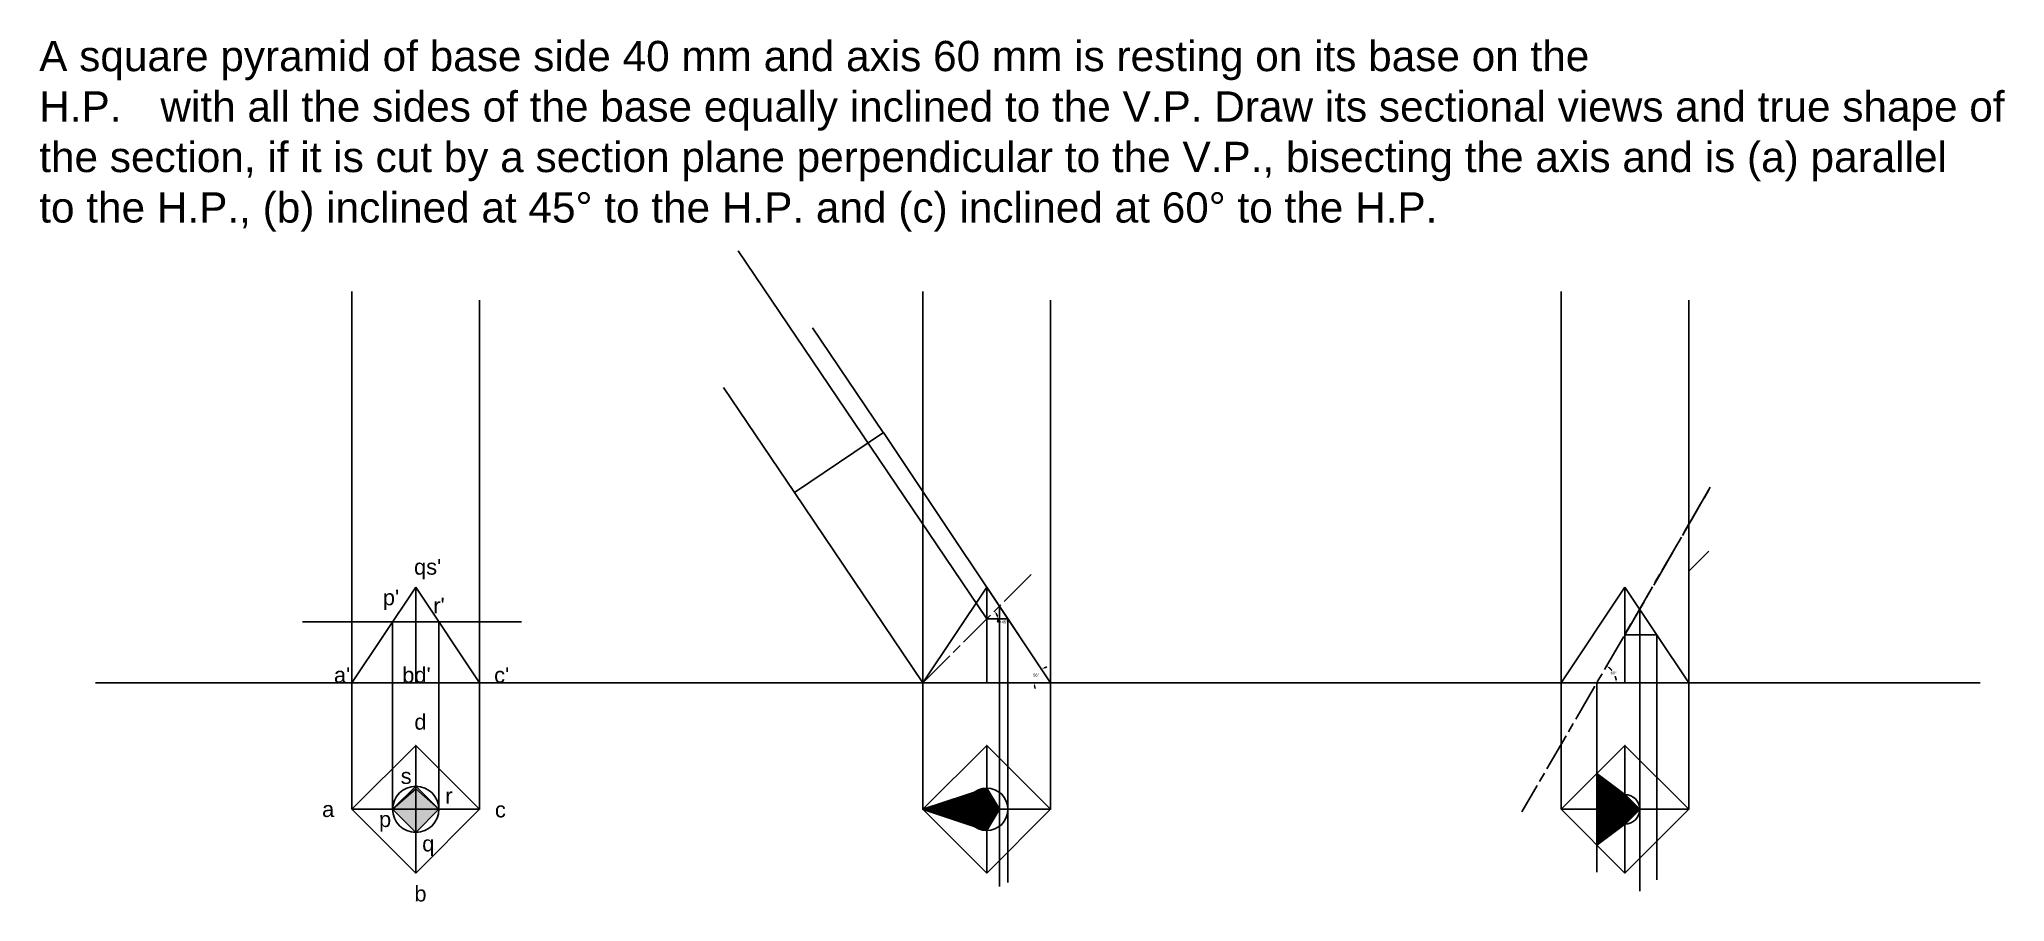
# Model space of a CAD drawing. Header units: millimetres. Extents: x 186 to 71940, y -203 to 575.
# Drawn here: x 29286 to 30516, y -138 to 403 of the extents above; entities that cross this region are included whole.
import ezdxf

# ---------------------------------------------------------------- set-up
doc = ezdxf.new("R2010")
doc.units = ezdxf.units.MM
doc.header["$MEASUREMENT"] = 0
doc.linetypes.add('ACAD_ISO08W100', pattern=[36, 24, -3, 6, -3])
doc.styles.get("Standard").update_dxf_attribs({"font": 'arial.ttf'})
doc.dimstyles.get("Standard").update_dxf_attribs({"dimscale": 10, "dimtxt": 0.18, "dimasz": 0.18, "dimexe": 0.18, "dimexo": 0.0625, "dimgap": 0.09, "dimtad": 0, "dimtih": 1, "dimtoh": 1, "dimdec": 1, "dimzin": 0, "dimdsep": 46, "dimtxsty": 'Standard', "dimcen": 0.09, "dimadec": 0, "dimazin": 0, "dimtfac": 1, "dimtdec": 1, "dimtofl": 0, "dimtmove": 0, "dimatfit": 3, "dimfxl": 1, "dimtolj": 1, "dimtzin": 0, "dimarcsym": 0})

msp = doc.modelspace()

# ---------------------------------------------------------------- texts
at = {"color": 7, "true_color": 0xffffff, "attachment_point": 1}
for s, width, gutter_width, heights, insert, char_height in [('A square pyramid of base side 40 mm and axis 60 mm is resting on its base on the \\PH.P.^Iwith all the sides of the base equally inclined to the V.P. Draw its sectional views and true shape of \\Pthe section, if it is cut by a section plane perpendicular to the V.P., bisecting the axis and is (a) parallel \\Pto the H.P., (b) inclined at 45° to the H.P. and (c) inclined at 60° to the H.P.', 38495.3296, 94.86, [151.75], (29285.63, 401.85), 18.971), ("qs'", 2266.8489, 48.94, [0], (29520.33, 77.16), 9.789), ("p'", 2266.8489, 48.94, [0], (29500.79, 58), 9.789), ("r'", 2266.8489, 48.94, [0], (29532.38, 52.88), 9.789), ("a'", 2266.8489, 48.94, [0], (29470.18, 9.4), 9.789), ("bd'", 2266.8489, 48.94, [0], (29512.96, 9.4), 9.789), ("c'", 2266.8489, 48.94, [0], (29570.49, 9.4), 9.789), ('d', 2266.8489, 48.94, [0], (29520.55, -19.95), 9.79), ('s', 2266.8489, 48.94, [0], (29511.97, -53.97), 9.79), ('r', 2266.8489, 48.94, [0], (29539.9, -66.25), 9.79), ('a', 2266.8489, 48.94, [0], (29462.75, -74.71), 9.79), ('p', 2266.8489, 48.94, [0], (29498.41, -80.98), 9.79), ('c', 2266.8489, 48.94, [0], (29570.99, -74.94), 9.79), ('q', 2266.8489, 48.94, [0], (29525.44, -96.24), 9.79), ('b', 2266.8489, 48.94, [0], (29520.55, -127.63), 9.79)]:
    msp.add_mtext_dynamic_manual_height_columns(s, width=width, gutter_width=gutter_width, heights=heights, dxfattribs=dict(at, insert=insert, char_height=char_height))

# ---------------------------------------------------------------- blocks, each defined once
blk = doc.blocks.new('*D107')
at = {"color": 0, "lineweight": -2, "transparency": 16777216}
for start, end in [(103.4581, 113.5741), (190.116, 200.232)]:
    blk.add_arc((29918.9, -0.4), 10.2, start, end, dxfattribs=at)
at = {"color": 0, "lineweight": -3, "transparency": 16777216}
for points in [[(29915, 8.7), (29914.7, 9.2), (29913.2, 8.1)], [(29908.6, -2.2), (29909.2, -2.2), (29908.7, -0.4)]]:
    blk.add_solid(points, dxfattribs=at)
at = {"layer": 'Defpoints', "color": 0, "lineweight": -3, "transparency": 16777216}
for p in [(29814.3, 156.5), (29910.8, 5.8), (29320.9, -0.4), (29918.9, -0.4), (30501.1, -0.4)]:
    blk.add_point(p, dxfattribs=at)
at = {"color": 0, "lineweight": -3, "transparency": 16777216, "insert": (29909.9, 4.4), "char_height": 1.8, "attachment_point": 5}
blk.add_mtext('\\A1;56°', dxfattribs=at)
blk = doc.blocks.new('*D109')
at = {"color": 0, "linetype": 'ACAD_ISO08W100', "lineweight": -2, "transparency": 16777216}
for start, end in [(40.4427, 51.4123), (8.4828, 20.4705)]:
    blk.add_arc((30261, -0.4), 12.2, start, end, dxfattribs=at)
at = {"color": 0, "linetype": 'ACAD_ISO08W100', "lineweight": -3, "transparency": 16777216}
for points in [[(30268.4, 8.9), (30268.7, 9.4), (30267.1, 10.1)], [(30273.3, 1.4), (30272.7, 1.4), (30273.1, -0.4)]]:
    blk.add_solid(points, dxfattribs=at)
at = {"layer": 'Defpoints', "color": 0, "linetype": 'ACAD_ISO08W100', "lineweight": -3, "transparency": 16777216}
for p in [(30332, 122.1), (30272.4, 3.8), (29320.9, -0.4), (30501.1, -0.4), (30214.1, -81.3)]:
    blk.add_point(p, dxfattribs=at)
at = {"color": 0, "linetype": 'ACAD_ISO08W100', "lineweight": -3, "transparency": 16777216, "insert": (30271.5, 5.7), "char_height": 1.8, "attachment_point": 5}
blk.add_mtext('\\A1;60°', dxfattribs=at)
blk = doc.blocks.new('*D116')
at = {"color": 0, "lineweight": -2, "transparency": 16777216}
blk.add_line((29885.7, 37.8), (29887.5, 37.8), dxfattribs=at)
for start, end in [(14.901, 30.1777), (345.2565, 0.0787)]:
    blk.add_arc((29878.9, 39.6), 6.98, start, end, dxfattribs=at)
at = {"color": 0, "lineweight": -3, "transparency": 16777216}
for points in [[(29884.7, 42.9), (29885.2, 43.3), (29883.8, 44.5)], [(29885.9, 41.4), (29885.4, 41.4), (29885.9, 39.6)]]:
    blk.add_solid(points, dxfattribs=at)
at = {"layer": 'Defpoints', "color": 0, "lineweight": -3, "transparency": 16777216}
for p in [(29908.6, 69.3), (29878.9, 39.6), (29884.9, 43.1), (29892.2, 39.6), (29838.9, -0.4)]:
    blk.add_point(p, dxfattribs=at)
at = {"color": 0, "lineweight": -3, "transparency": 16777216, "insert": (29890.2, 37.8), "char_height": 1.8, "attachment_point": 5}
blk.add_mtext('\\A1;45°', dxfattribs=at)

# ---------------------------------------------------------------- dimensions: what is measured, and where the dimension line sits
at = {"color": 2, "lineweight": -3}
dim = msp.add_angular_dim_2l(base=(29910.81, 5.83), line1=((29918.91, -0.39), (29814.31, 156.51)), line2=((29320.86, -0.39), (30501.1, -0.39)), dimstyle='Standard', dxfattribs=at)
dim.commit()
dim.dimension.update_dxf_attribs({"geometry": '*D107', "text_midpoint": (29909.91, 4.43)})
at = {"color": 7, "linetype": 'ACAD_ISO08W100', "lineweight": -3, "true_color": 0xffffff}
dim = msp.add_angular_dim_2l(base=(30272.42, 3.77), line1=((30332.01, 122.11), (30214.08, -81.28)), line2=((29320.86, -0.39), (30501.1, -0.39)), dimstyle='Standard', dxfattribs=at)
dim.commit()
dim.dimension.update_dxf_attribs({"geometry": '*D109', "text_midpoint": (30271.52, 5.68)})
at = {"color": 5, "lineweight": -3}
dim = msp.add_angular_dim_2l(base=(29884.95, 43.1), line1=((29838.91, -0.39), (29908.55, 69.26)), line2=((29878.91, 39.61), (29892.23, 39.63)), dimstyle='Standard', dxfattribs=at)
dim.commit()
dim.dimension.update_dxf_attribs({"geometry": '*D116', "text_midpoint": (29890.15, 37.83)})

# ---------------------------------------------------------------- hatches: boundary and pattern name
at = {"lineweight": -3, "true_color": 0xffffff, "transparency": 33554483}
h = msp.add_hatch(dxfattribs=at)
h.set_pattern_fill('GRATE')
h.paths.add_polyline_path([(30269.32, -79.67), (30260.98, -79.67), (30260.98, -102.05), (30278.6, -88.96, -0.4142136)])
h.paths.add_polyline_path([(30278.6, -70.39), (30260.98, -57.29), (30260.98, -79.67), (30269.32, -79.67, -0.4142136)])
h.paths.add_polyline_path([(30278.6, -70.39, 0.4142136), (30269.32, -79.67), (30278.6, -79.67)], flags=17)
h.paths.add_polyline_path([(30278.6, -79.67), (30269.32, -79.67, 0.4142136), (30278.6, -88.96)], flags=17)
h.paths.add_polyline_path([(30287.88, -79.67), (30278.6, -79.67), (30278.6, -88.96)])
h.paths.add_polyline_path([(30278.6, -70.39), (30278.6, -79.67), (30287.88, -79.67)])
h = msp.add_hatch(color=7, dxfattribs=at)
h.dxf.hatch_style = 1
h.paths.add_polyline_path([(29521.37, -66.83), (29506.9, -79.67), (29521.37, -79.67)], flags=17)
h.paths.add_polyline_path([(29521.37, -66.83), (29521.37, -65.2), (29506.9, -79.67)])
h.paths.add_polyline_path([(29521.37, -65.2), (29521.37, -66.83), (29535.85, -79.67)])
h.paths.add_polyline_path([(29521.37, -66.83), (29521.37, -79.67), (29535.85, -79.67)])
h.paths.add_polyline_path([(29521.37, -79.67), (29506.9, -79.67), (29521.37, -94.15)])
h.paths.add_polyline_path([(29535.85, -79.67), (29521.37, -79.67), (29521.37, -94.15)])
h = msp.add_hatch(dxfattribs=at)
h.set_pattern_fill('GRATE')
h.paths.add_polyline_path([(29878.91, -66.83), (29838.91, -79.67), (29878.91, -79.67)])
h.paths.add_polyline_path([(29878.91, -79.67), (29838.91, -79.67), (29878.91, -93)])
h = msp.add_hatch(dxfattribs=at)
h.set_pattern_fill('GRATE')
h.paths.add_polyline_path([(29878.91, -66.83), (29878.91, -79.67), (29886.91, -79.67)])
h.paths.add_polyline_path([(29886.91, -79.67), (29878.91, -79.67), (29878.91, -93)])

# ---------------------------------------------------------------- linework, layer by layer
at = {"color": 5, "lineweight": -3}
for p, q in [((29878.91, 39.61), (29723.35, 270.23)), ((29814.11, 156.36), (29769.78, 222.09)), ((29758.48, 118.85), (29714.15, 184.57)), ((29450.59, 37.9), (29587.55, 37.9)), ((29521.37, -65.2), (29506.9, -79.67)), ((29535.85, -79.67), (29521.37, -65.2)), ((29506.9, -79.67), (29521.37, -94.15)), ((29521.37, -94.15), (29535.85, -79.67))]:
    msp.add_line(p, q, dxfattribs=at)
at = {"color": 240, "linetype": 'Continuous', "lineweight": -3, "true_color": 0xed1f24}
for p, q in [((29481.37, -79.67), (29481.37, 244.88)), ((29561.37, -79.67), (29561.37, 239.37)), ((29838.91, -79.67), (29838.91, 244.88)), ((29918.91, -79.67), (29918.91, 239.37)), ((30238.6, -79.67), (30238.6, 244.88)), ((30318.6, -79.67), (30318.6, 239.37))]:
    msp.add_line(p, q, dxfattribs=at)
at = {"color": 2, "lineweight": -3}
for p, q in [((29814.31, 156.51), (29758.48, 118.85)), ((29918.91, -0.39), (29814.31, 156.51)), ((29838.91, -0.39), (29758.48, 118.85))]:
    msp.add_line(p, q, dxfattribs=at)
at = {"color": 7, "linetype": 'ACAD_ISO08W100', "lineweight": -3, "true_color": 0xffffff}
for p, q in [((30332.01, 122.11), (30214.08, -81.28)), ((30278.6, 29.61), (30332.01, 122.11)), ((30331.02, 82.03), (30318.6, 69.61)), ((30318.6, 69.61), (30331.02, 82.03))]:
    msp.add_line(p, q, dxfattribs=at)
at = {"color": 5, "linetype": 'ACAD_ISO08W100', "lineweight": -3, "true_color": 0x0000ff}
msp.add_line((29838.91, -0.39), (29908.55, 69.26), dxfattribs=at)
at = {"color": 7, "linetype": 'Continuous', "lineweight": -3, "true_color": 0xffffff}
for p, q in [((29481.37, -0.39), (29521.37, 59.61)), ((29521.37, 59.61), (29561.37, -0.39)), ((29521.37, -0.39), (29521.37, 59.61)), ((29838.91, -0.39), (29878.91, 59.61)), ((29878.91, -0.39), (29878.91, 59.61)), ((29878.91, 59.61), (29918.91, -0.39)), ((30238.6, -0.39), (30278.6, 59.61)), ((30278.6, -0.39), (30278.6, 59.61)), ((30278.6, 59.61), (30318.6, -0.39)), ((29450.59, 37.9), (29587.55, 37.9)), ((29320.86, -0.39), (30501.1, -0.39)), ((29521.37, -39.67), (29521.37, -119.67)), ((29521.37, -66.83), (29521.37, -39.67)), ((29878.91, -39.67), (29878.91, -119.67)), ((29878.91, -66.83), (29878.91, -39.67)), ((30278.6, -39.67), (30278.6, -119.67)), ((30278.6, -66.83), (30278.6, -39.67)), ((29506.9, -79.67), (29521.37, -66.83)), ((29521.37, -66.83), (29535.85, -79.67)), ((29481.37, -79.67), (29561.37, -79.67)), ((29521.37, -94.15), (29506.9, -79.67)), ((29535.85, -79.67), (29521.37, -94.15)), ((29838.91, -79.67), (29918.91, -79.67)), ((30238.6, -79.67), (30318.6, -79.67))]:
    msp.add_line(p, q, dxfattribs=at)
at = {"color": 1, "linetype": 'Continuous', "lineweight": -3}
for p, q in [((29506.9, 37.9), (29506.9, -79.67)), ((29535.85, 37.9), (29535.85, -79.67))]:
    msp.add_line(p, q, dxfattribs=at)
at = {"color": 1, "lineweight": -3}
for p, q in [((29878.91, 39.61), (29892.23, 39.63)), ((29886.91, 47.61), (29886.91, -128.01)), ((29892.23, 39.63), (29892.23, -125.59)), ((30287.88, 45.69), (30287.88, -130.99)), ((29838.91, -0.39), (29838.91, -79.67)), ((30260.98, -0.39), (30260.98, -118.97)), ((30278.6, -70.39), (30260.98, -57.29)), ((30287.88, -79.67), (30278.6, -70.39)), ((30278.6, -70.39), (30278.6, -88.96)), ((30278.6, -88.96), (30287.88, -79.67)), ((30260.98, -102.05), (30278.6, -88.96))]:
    msp.add_line(p, q, dxfattribs=at)
at = {"color": 51, "lineweight": -3, "true_color": 0xf7f281}
for p, q in [((29878.91, 39.61), (29892.23, 39.61)), ((29892.23, 39.61), (29892.23, -79.67)), ((29878.91, -66.35), (29838.91, -79.67)), ((29886.91, -79.67), (29878.91, -66.35))]:
    msp.add_line(p, q, dxfattribs=at)
at = {"color": 7, "lineweight": -3, "true_color": 0xffffff}
for p, q in [((29838.91, -79.67), (29878.91, -66.83)), ((29878.91, -66.83), (29886.91, -79.67)), ((29878.91, -93), (29838.91, -79.67)), ((29886.91, -79.67), (29878.91, -93))]:
    msp.add_line(p, q, dxfattribs=at)
at = {"color": 1, "lineweight": -3}
msp.add_lwpolyline([(30278.6, 29.61), (30298.6, 29.61), (30298.6, -123.87)], dxfattribs=at)
at = {"color": 7, "linetype": 'Continuous', "lineweight": -3, "true_color": 0xffffff}
for points in [[(29481.37, -79.67), (29521.37, -119.67), (29561.37, -79.67), (29521.37, -39.67)], [(29838.91, -79.67), (29878.91, -119.67), (29918.91, -79.67), (29878.91, -39.67)], [(30238.6, -79.67), (30278.6, -119.67), (30318.6, -79.67), (30278.6, -39.67)]]:
    msp.add_lwpolyline(points, close=True, dxfattribs=at)
at = {"color": 1, "linetype": 'Continuous', "lineweight": -3}
msp.add_circle((29521.37, -79.67), 14.48, dxfattribs=at)
at = {"color": 51, "lineweight": -3, "true_color": 0xf7f281}
msp.add_circle((29878.91, -79.67), 13.32, dxfattribs=at)
at = {"color": 1, "lineweight": -3}
msp.add_circle((30278.6, -79.67), 9.28, dxfattribs=at)
msp.add_arc((29878.91, -79.67), 13.32, 270, 90, dxfattribs=at)

msp.set_redraw_order([(e.dxf.handle, doc.entitydb.next_handle()) for e in msp.query("TEXT MTEXT ATTDEF DIMENSION ARC_DIMENSION")])  # texts and dimensions are drawn at this point

doc.saveas('drawing.dxf')
